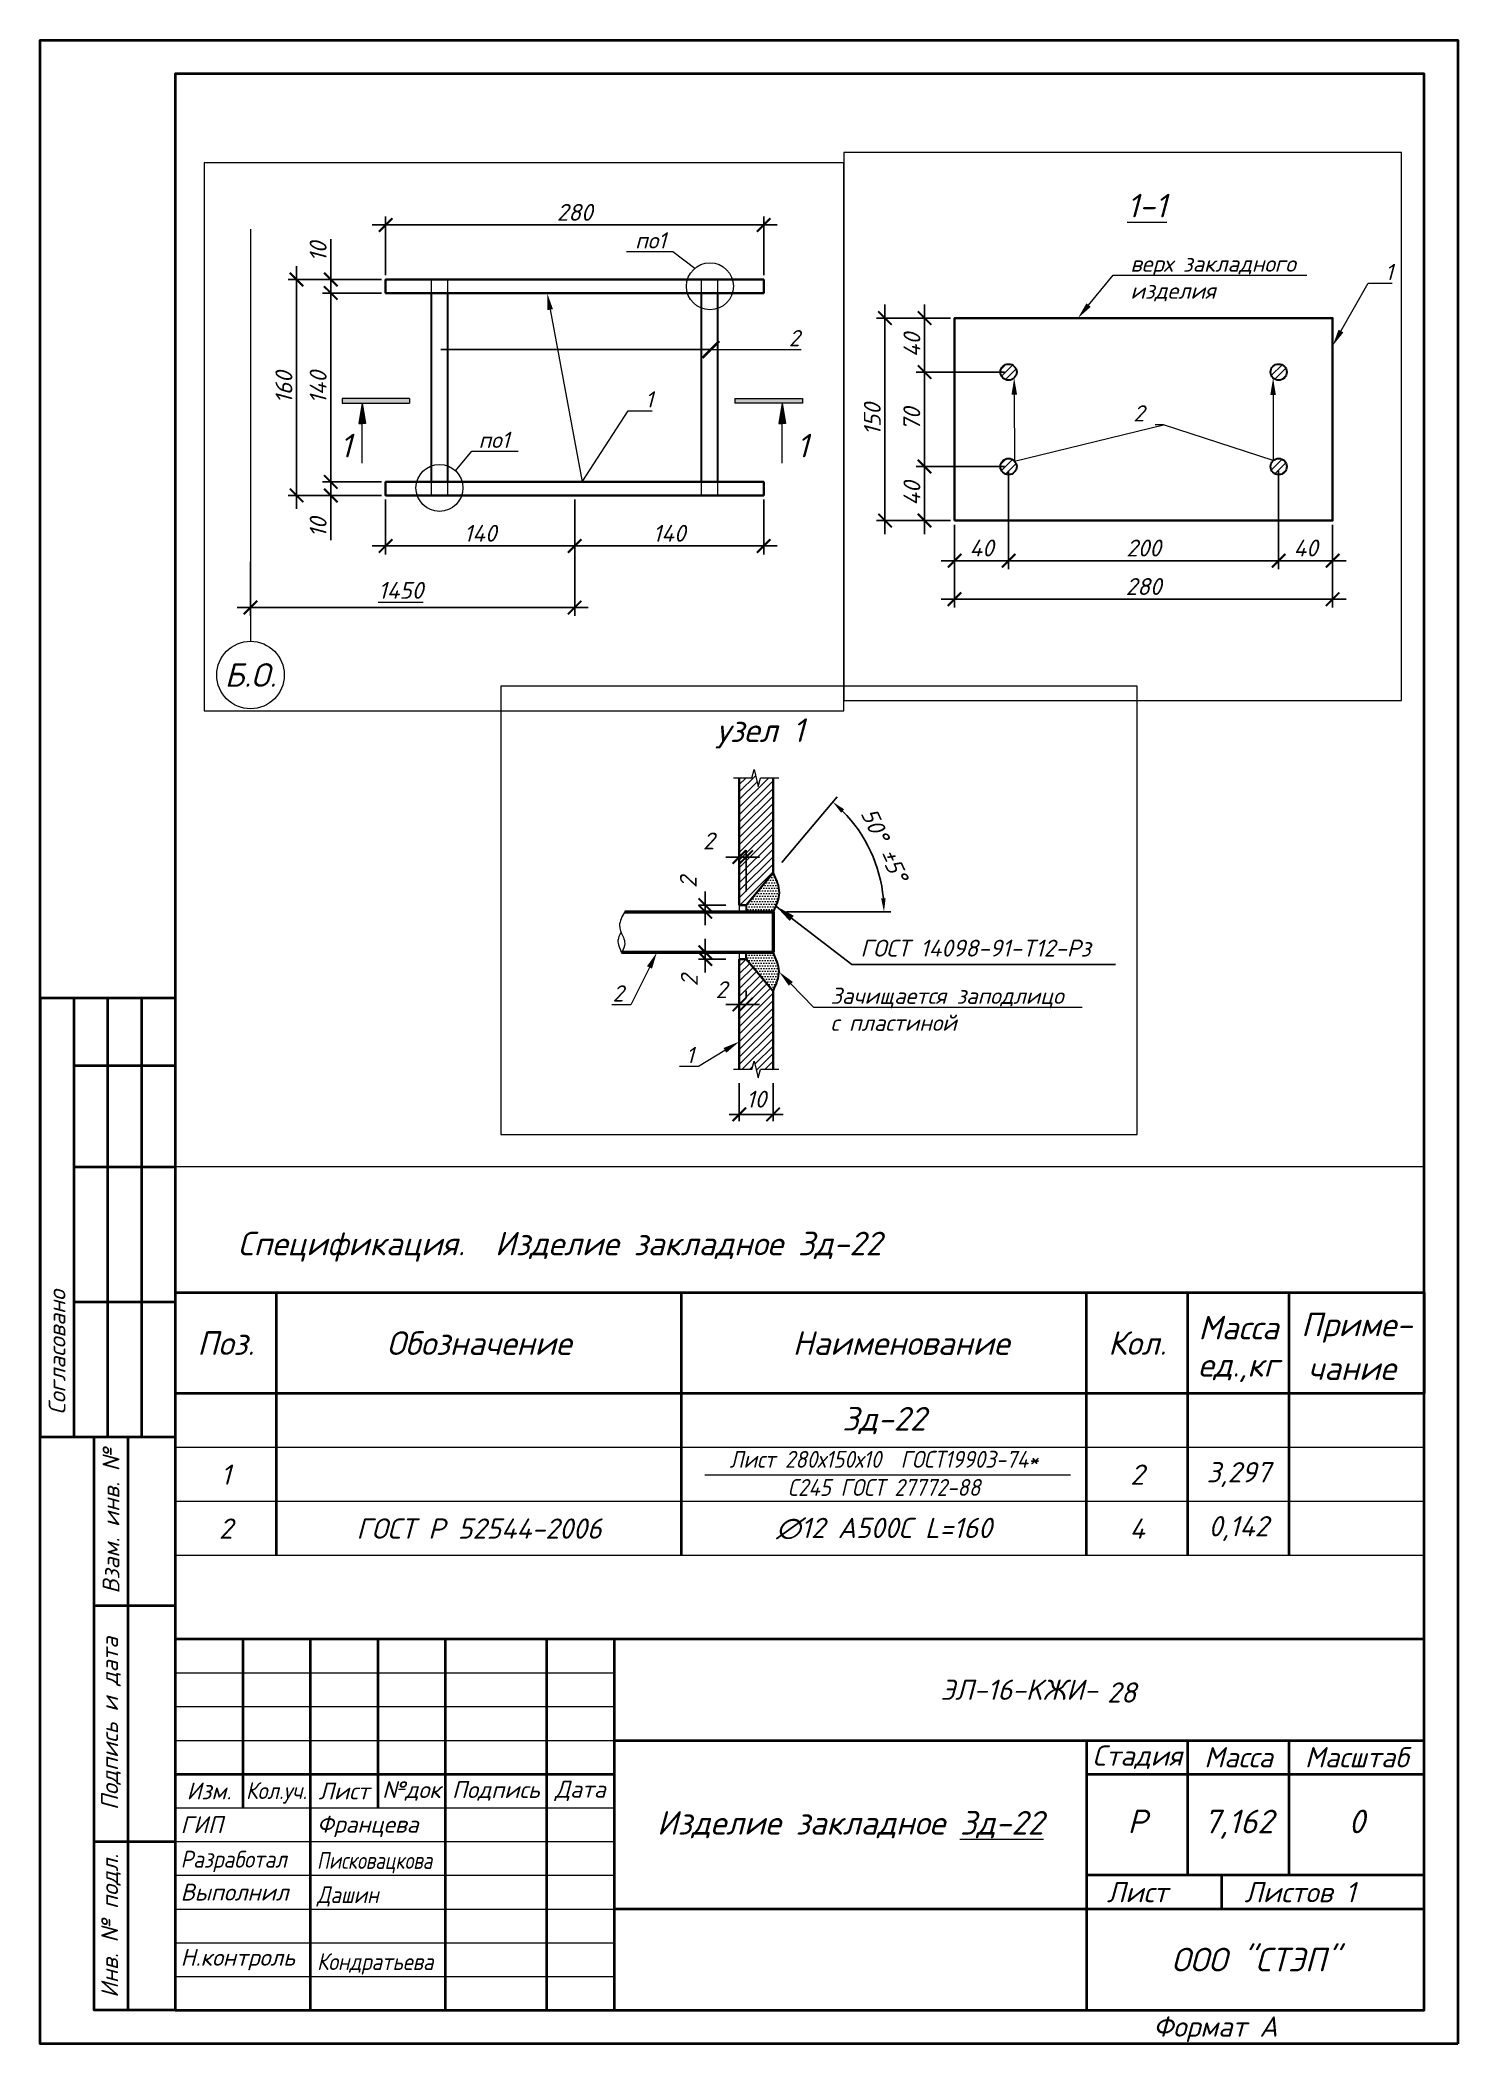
# Paper-space layout 'Зд-22' of a CAD drawing. Header units: millimetres. Extents: x -20 to 190, y -7 to 290.
# The model-space entities are those that its viewports show. They can reach past a viewport. Long polylines and large blocks are cut down to what shows.
import ezdxf
from ezdxf import colors
from ezdxf.entities.mleader import LeaderData, LeaderLine
from ezdxf.enums import TextEntityAlignment as Align
from ezdxf.math import Vec2, Vec3

# ---------------------------------------------------------------- set-up
doc = ezdxf.new("R2010")
doc.units = ezdxf.units.MM
doc.header["$PDMODE"] = 3
doc.linetypes.add('GOST2.303 5', pattern=[24, 20, -1.5, 1, -1.5])
doc.layers.get('0').update_dxf_attribs({"lineweight": 5})
doc.layers.get('Defpoints').update_dxf_attribs({"lineweight": 0})
for name, color, linetype, lineweight in [('!!!Металл разрез', 7, 'Continuous', 35), ('#Dimensions', 7, 'Continuous', 9), ('#Арматура', 152, 'Continuous', 30), ('#Оси', 7, 'Continuous', 9), ('k_ Арм. Каркасы', 1, 'Continuous', 35), ('k_ Арматура', 3, 'Continuous', 50), ('k_ Выноски', 40, 'Continuous', 13), ('k_ Размеры', 7, 'Continuous', 15), ('k_ Рамка', 252, 'Continuous', 40), ('k_ Штриховка', 8, 'Continuous', 5), ('к_Сварка', 132, 'Continuous', 30)]:
    doc.layers.add(name, color=color, linetype=linetype, lineweight=lineweight)
doc.layers.add('NoPrint', color=18, linetype='Continuous', plot=False)
doc.styles.add('GOST 2.304', font='isocpeui.ttf')
doc.styles.get("Standard").update_dxf_attribs({"font": 'arial.ttf'})
doc.styles.add('STEP PR', font='isocpeui.ttf')
doc.dimstyles.new('100!', dxfattribs={"dimscale": 100, "dimtxt": 2.5, "dimasz": 2, "dimexe": 1, "dimexo": 2, "dimgap": 0.7, "dimtad": 1, "dimdec": 4, "dimlfac": -1, "dimdsep": 46, "dimtxsty": 'Standard', "dimblk": 'ARCHTICK', "dimcen": 2, "dimdle": 1, "dimclrt": 1, "dimadec": 4, "dimazin": 0, "dimtfac": 1, "dimtdec": 4, "dimtofl": 0, "dimtmove": 1, "dimatfit": 3, "dimfxl": 1, "dimtolj": 1, "dimtzin": 0, "dimarcsym": 0})
doc.dimstyles.new('SPDS', dxfattribs={"dimscale": 10, "dimtxt": 2.5, "dimasz": 2, "dimexe": 1.25, "dimexo": 0.625, "dimtad": 1, "dimdec": 0, "dimrnd": 0.001, "dimtxsty": 'STEP PR', "dimblk": 'ARCHTICK', "dimcen": 2.5, "dimdle": 2, "dimclrd": 256, "dimclre": 256, "dimclrt": 7, "dimadec": 0, "dimazin": 2, "dimtfac": 0.75, "dimtdec": 0, "dimtmove": 1, "dimatfit": 3, "dimfxl": 1, "dimtolj": 1, "dimarcsym": 1})
doc.dimstyles.new('STEP PR', dxfattribs={"dimscale": 10, "dimtxt": 2.5, "dimasz": 2, "dimexe": 1, "dimexo": 2, "dimgap": 1, "dimtad": 1, "dimdec": 4, "dimlfac": -1, "dimtxsty": 'STEP PR', "dimblk": 'ARCHTICK', "dimcen": 2, "dimdle": 1.5, "dimclrt": 1, "dimadec": 0, "dimazin": 0, "dimtfac": 1, "dimtdec": 4, "dimtmove": 1, "dimatfit": 3, "dimldrblk": 'DOTSMALL', "dimfxl": 1, "dimtolj": 1, "dimtzin": 0, "dimarcsym": 0})

psp = doc.layouts.new('Зд-22')

# ---------------------------------------------------------------- texts
at = {"layer": 'k_ Выноски', "attachment_point": 5, "line_spacing_factor": 0.96, "style": 'STEP PR'}
for s, insert, char_height, width in [('28', (140.45, 44.86), 3, 15), ('{\\fISOCPEUR|b1|i1|c204|p34;Изделие закладное \\LЗд-22}', (100.26, 25.27), 3.5, 70), ('{\\fISOCPEUR|b1|i1|c204|p34;7,162}', (157.76, 25.33), 3.5, 15)]:
    psp.add_mtext(s, dxfattribs=dict(at, insert=insert, char_height=char_height, width=width))

msp = doc.modelspace()

# ---------------------------------------------------------------- texts
at = {"layer": '#Dimensions', "lineweight": 13, "insert": (20284.23715, 58633.00845), "char_height": 5, "width": 94.8739161, "attachment_point": 5, "style": 'STEP PR'}
msp.add_mtext('ГОСТ 14098-91-T12-Рз ', dxfattribs=at)
at = {"layer": '#Оси', "linetype": 'Continuous', "ltscale": 100, "style": 'GOST 2.304'}
msp.add_text('Б.О.', height=17.5, dxfattribs=at).set_placement((19005.99197, 58429.67429), align=Align.MIDDLE_CENTER)
at = {"attachment_point": 5, "style": 'STEP PR'}
for s, insert, char_height, width in [('{\\W0.9;Лист 280х150х10  ГОСТ19903-74*\\PС245 ГОСТ 27772-88}', (31450.03612, 59616.32405), 250, 6000), ('3,297', (36700.03612, 59598.26597), 300, 1535.1078645), ('1', (21700.03612, 59598.26597), 300, 1535.1078645), ('2', (35200.03612, 59598.26597), 300, 1535.1078645), ('0,142', (36700.03612, 58798.26597), 300, 1535.1078645), ('∅12 A500С L=160', (31450.03612, 58798.26597), 300, 6000), ('ГОСТ Р 52544-2006', (25450.03612, 58798.26597), 300, 6000), ('4', (35200.03612, 58798.26597), 300, 1535.1078645), ('2', (21700.03612, 58798.26597), 300, 1535.1078645)]:
    msp.add_mtext(s, dxfattribs=dict(at, insert=insert, char_height=char_height, width=width))
at = {"color": 1, "insert": (20220.49511, 58696.65373), "char_height": 7, "attachment_point": 5, "style": 'STEP PR'}
msp.add_mtext('\\A1;узел 1', dxfattribs=at)
at = {"layer": 'k_ Размеры', "insert": (19825.70605, 58806.13843), "char_height": 17.5, "attachment_point": 5, "style": 'STEP PR'}
msp.add_mtext('\\A1;{\\L1-1}', dxfattribs=at)
at = {"layer": 'k_ Рамка', "insert": (31450.03612, 60398.00462), "char_height": 350, "width": 6000, "attachment_point": 5, "line_spacing_factor": 0.96, "style": 'STEP PR'}
msp.add_mtext('{\\fISOCPEUR|b1|i1|c204|p34;Зд-22}', dxfattribs=at)

# ---------------------------------------------------------------- blocks, each defined once
blk = doc.blocks.new('*U611')
for p, q in [((5, -142), (5, -207)), ((10, -142), (10, -207)), ((15, -142), (15, -207)), ((5, -152), (20, -152)), ((5, -167), (20, -167)), ((5, -187), (20, -187)), ((13, -207), (13, -292)), ((8, -232), (20, -232)), ((30, -237), (30, -262)), ((40, -237), (40, -292)), ((50, -237), (50, -262)), ((60, -237), (60, -292)), ((75, -237), (75, -292)), ((85, -237), (85, -277)), ((155, -252), (155, -292)), ((170, -272), (170, -252)), ((185, -272), (185, -252)), ((20, -257), (85, -257)), ((155, -257), (205, -257)), ((8, -267), (20, -267)), ((85, -277), (85, -292))]:
    blk.add_line(p, q)
at = {"lineweight": 13}
for p, q in [((20, -242), (85, -242)), ((20, -247), (85, -247)), ((20, -252), (85, -252)), ((20, -262), (85, -262)), ((20, -267), (85, -267)), ((20, -272), (85, -272)), ((20, -277), (85, -277)), ((20, -282), (85, -282)), ((20, -287), (85, -287))]:
    blk.add_line(p, q, dxfattribs=at)
at = {"extrusion": (-1, 0, 0)}
blk.add_line((85, -252), (205, -252), dxfattribs=at)
at = {"linetype": 'Continuous'}
for p, q in [((205, -272), (155, -272)), ((175, -272), (175, -277))]:
    blk.add_line(p, q, dxfattribs=at)
for points in [[(210, -297), (0, -297), (0, 0), (210, 0)], [(20, -292), (205, -292), (205, -5), (20, -5)]]:
    blk.add_lwpolyline(points, close=True)
for points in [[(20, -142), (0, -142), (0, -207), (8, -207)], [(20, -292), (8, -292), (8, -207), (20, -207)], [(205, -237), (20, -237), (20, -292)], [(205, -277), (85, -277)]]:
    blk.add_lwpolyline(points)
at = {"style": 'STEP PR'}
blk.add_text('Р', height=3.5, dxfattribs=at).set_placement((162.5, -264.02), align=Align.MIDDLE_CENTER)
at = {"ltscale": 100, "char_height": 2.5, "attachment_point": 5, "rotation": 90, "style": 'STEP PR'}
for s, insert, width in [('Согласовано', (2.5, -194.5), 25), ('Взам. инв. №', (10.5, -219.5), 25), ('Подпись и дата', (10.5, -249.5), 35), ('Инв. № подл.', (10.5, -279.5), 25)]:
    blk.add_mtext(s, dxfattribs=dict(at, insert=insert, width=width))
at = {"attachment_point": 5, "style": 'STEP PR'}
for s, insert, char_height, width, line_spacing_factor in [('ЭЛ-16-KЖИ-', (145, -244.5), 3, 120, 1.2), ('ООО "СТЭП"', (180, -284.5), 3.5, 50, 1.071429)]:
    blk.add_mtext(s, dxfattribs=dict(at, insert=insert, char_height=char_height, width=width, line_spacing_factor=line_spacing_factor))
at = {"ltscale": 100, "style": 'STEP PR'}
for s, insert, char_height, width, attachment_point in [('Стадия', (162.5, -254.5), 3, 15, 5), ('Масса', (177.5, -254.5), 3, 15, 5), ('Масштаб', (195, -254.5), 3, 20, 5), ('Изм.', (25, -259.5), 2.5, 10, 5), ('{\\W0.9;Кол.уч.}', (35, -259.79), 2.5, 10, 5), ('Лист', (45, -259.5), 2.5, 10, 5), ('№док', (55, -259.5), 2.5, 10, 5), ('Подпись', (67.5, -259.5), 2.5, 15, 5), ('Дата', (80, -259.5), 2.5, 10, 5), ('ГИП', (20.8, -264.5), 2.5, 18.0984, 4), ('Францева', (41.01, -264.77), 2.5, 18.9929, 4), ('{\\W0.9;Разработал}', (20.8, -269.96), 2.5, 18.0984, 4), ('{\\W0.8;Писковацкова}', (41.01, -270.14), 2.5, 18.9929, 4), ('Лист', (162.5, -274.5), 3, 15, 5), ('Листов 1', (186.6, -274.5), 3, 25.3879, 5), ('Выполнил', (20.8, -274.5), 2.5, 18.0984, 4), ('{\\W0.88;Дашин}', (41.01, -275.14), 2.5, 18.9929, 4), ('Н.контроль', (20.8, -284.5), 2.5, 18.0984, 4), ('{\\W0.88;Кондратьева}', (41.01, -285.14), 2.5, 18.9929, 4)]:
    blk.add_mtext(s, dxfattribs=dict(at, insert=insert, char_height=char_height, width=width, attachment_point=attachment_point))
at = {"style": 'STEP PR'}
for tag, p in [('01', (158.62, -245.98)), ('ФОРМАТ', (164.85, -295.92))]:
    blk.add_attdef(tag, p, '', height=3, dxfattribs=at)
at = {"layer": 'NoPrint', "style": 'STEP PR'}
blk.add_text('0', height=3.5, dxfattribs=at).set_placement((195, -264.02), align=Align.MIDDLE_CENTER)
blk = doc.blocks.new('_ArchTick')
at = {"color": 0, "linetype": 'ByBlock', "const_width": 0.15}
blk.add_lwpolyline([(-0.5, -0.5), (0.5, 0.5)], dxfattribs=at)
blk = doc.blocks.new('*D150')
at = {"layer": '#Dimensions', "lineweight": -2, "transparency": 16777216}
for p, q in [((19065.44, 58552.75), (19065.44, 58582.75)), ((19102.92, 58572.75), (19059.19, 58572.75)), ((19102.92, 58562.75), (19059.19, 58562.75)), ((19065.44, 58529.55), (19065.44, 58562.75))]:
    blk.add_line(p, q, dxfattribs=at)
at = {"layer": 'Defpoints', "color": 0, "transparency": 16777216}
for p in [(19065.44, 58572.75), (19106.05, 58572.75), (19106.05, 58562.75)]:
    blk.add_point(p, dxfattribs=at)
at = {"layer": '#Dimensions', "lineweight": -2, "transparency": 16777216, "xscale": 10, "yscale": 10, "zscale": 10}
for p, rotation in [((19065.44, 58572.75), 90), ((19065.44, 58562.75), 270)]:
    blk.add_blockref('_ArchTick', p, dxfattribs=dict(at, rotation=rotation))
at = {"layer": '#Dimensions', "color": 7, "transparency": 16777216, "insert": (19056.07, 58538.97), "char_height": 12.5, "attachment_point": 5, "rotation": 90, "style": 'STEP PR'}
blk.add_mtext('\\A1;10', dxfattribs=at)
blk = doc.blocks.new('*D151')
at = {"layer": '#Dimensions', "lineweight": -2, "transparency": 16777216}
for p, q in [((19065.44, 58562.75), (19065.44, 58722.75)), ((19102.92, 58712.75), (19059.19, 58712.75)), ((19102.92, 58572.75), (19059.19, 58572.75))]:
    blk.add_line(p, q, dxfattribs=at)
at = {"layer": 'Defpoints', "color": 0, "transparency": 16777216}
for p in [(19065.44, 58712.75), (19106.05, 58712.75), (19106.05, 58572.75)]:
    blk.add_point(p, dxfattribs=at)
at = {"layer": '#Dimensions', "lineweight": -2, "transparency": 16777216, "xscale": 10, "yscale": 10, "zscale": 10}
for p, rotation in [((19065.44, 58712.75), 90), ((19065.44, 58572.75), 270)]:
    blk.add_blockref('_ArchTick', p, dxfattribs=dict(at, rotation=rotation))
at = {"layer": '#Dimensions', "color": 7, "transparency": 16777216, "insert": (19056.07, 58642.75), "char_height": 12.5, "attachment_point": 5, "rotation": 90, "style": 'STEP PR'}
blk.add_mtext('\\A1;140', dxfattribs=at)
blk = doc.blocks.new('*D152')
at = {"layer": '#Dimensions', "lineweight": -2, "transparency": 16777216}
for p, q in [((19065.44, 58752.75), (19065.44, 58722.75)), ((19065.44, 58702.75), (19065.44, 58732.75)), ((19102.92, 58722.75), (19059.19, 58722.75)), ((19102.92, 58712.75), (19059.19, 58712.75))]:
    blk.add_line(p, q, dxfattribs=at)
at = {"layer": 'Defpoints', "color": 0, "transparency": 16777216}
for p in [(19065.44, 58722.75), (19106.05, 58722.75), (19106.05, 58712.75)]:
    blk.add_point(p, dxfattribs=at)
at = {"layer": '#Dimensions', "lineweight": -2, "transparency": 16777216, "xscale": 10, "yscale": 10, "zscale": 10}
for p, rotation in [((19065.44, 58722.75), 90), ((19065.44, 58712.75), 270)]:
    blk.add_blockref('_ArchTick', p, dxfattribs=dict(at, rotation=rotation))
at = {"layer": '#Dimensions', "color": 7, "transparency": 16777216, "insert": (19056.07, 58743.33), "char_height": 12.5, "attachment_point": 5, "rotation": 90, "style": 'STEP PR'}
blk.add_mtext('\\A1;10', dxfattribs=at)
blk = doc.blocks.new('*U55')
at = {"layer": '#Арматура', "lineweight": 0}
h = blk.add_hatch(dxfattribs=at)
h.set_pattern_fill('ANSI31', scale=1.2)
edge = h.paths.add_edge_path()
edge.add_arc((0, 6), 6, 0, 360)
blk.add_circle((0, 6), 6)
blk = doc.blocks.new('*U156')
at = {"ltscale": 100}
h = blk.add_hatch(color=256, dxfattribs=at)
h.dxf.hatch_style = 1
h.paths.add_polyline_path([(665, 770), (665, 700), (1665, 700), (1665, 770)])
h = blk.add_hatch(color=256, dxfattribs=at)
h.dxf.hatch_style = 1
h.paths.add_polyline_path([(1415, 400), (1365, 400), (1315, 400), (1365, 700)])
at = {"linetype": 'Continuous', "ltscale": 100}
for p, q in [((665, 770), (1665, 770)), ((1665, 770), (1665, 700)), ((1665, 700), (665, 700)), ((1365, 700), (1315, 400)), ((1365, 700), (1415, 400)), ((1315, 400), (1365, 400)), ((1415, 400), (1365, 400))]:
    blk.add_line(p, q, dxfattribs=at)
blk.add_lwpolyline([(665, 770), (665, 700)], dxfattribs=at)
at = {"linetype": 'Continuous', "ltscale": 100, "extrusion": (1, 1e-16, 0), "elevation": 1365}
blk.add_lwpolyline([(-190, 0), (400, 0)], dxfattribs=at)
at = {"ltscale": 100, "style": 'STEP PR'}
blk.add_attdef('Nh', text='', height=350, dxfattribs=at).set_placement((1799, -102), align=Align.RIGHT)
blk = doc.blocks.new('*U157')
at = {"ltscale": 100}
h = blk.add_hatch(color=256, dxfattribs=at)
h.dxf.hatch_style = 1
h.paths.add_polyline_path([(-335, 770), (-335, 700), (665, 700), (665, 770)])
h = blk.add_hatch(color=256, dxfattribs=at)
h.dxf.hatch_style = 1
h.paths.add_polyline_path([(-85, 400), (-35, 400), (15, 400), (-35, 700)])
at = {"linetype": 'Continuous', "ltscale": 100}
for p, q in [((-335, 770), (-335, 700)), ((665, 770), (-335, 770)), ((-335, 700), (665, 700)), ((-35, 700), (-85, 400)), ((-35, 700), (15, 400)), ((-85, 400), (-35, 400)), ((15, 400), (-35, 400))]:
    blk.add_line(p, q, dxfattribs=at)
blk.add_lwpolyline([(665, 770), (665, 700)], dxfattribs=at)
at = {"linetype": 'Continuous', "ltscale": 100, "extrusion": (-1, 1e-16, 0), "elevation": 35}
blk.add_lwpolyline([(190, 0), (-400, 0)], dxfattribs=at)
at = {"ltscale": 100, "style": 'STEP PR'}
blk.add_attdef('Nh', text='', height=350, dxfattribs=at).set_placement((-192, -102), align=Align.RIGHT)
blk = doc.blocks.new('*D158')
at = {"layer": '#Dimensions', "lineweight": -2, "transparency": 16777216}
for p, q in [((19106.05, 58559.62), (19106.05, 58519.08)), ((19246.05, 58559.62), (19246.05, 58519.08)), ((19096.05, 58525.33), (19256.05, 58525.33))]:
    blk.add_line(p, q, dxfattribs=at)
at = {"layer": 'Defpoints', "color": 0, "transparency": 16777216}
for p in [(19106.05, 58562.75), (19246.05, 58562.75), (19246.05, 58525.33)]:
    blk.add_point(p, dxfattribs=at)
at = {"layer": '#Dimensions', "lineweight": -2, "transparency": 16777216, "xscale": 10, "yscale": 10, "zscale": 10, "rotation": 180}
blk.add_blockref('_ArchTick', (19106.05, 58525.33), dxfattribs=at)
at = {"layer": '#Dimensions', "lineweight": -2, "transparency": 16777216, "xscale": 10, "yscale": 10, "zscale": 10}
blk.add_blockref('_ArchTick', (19246.05, 58525.33), dxfattribs=at)
at = {"layer": '#Dimensions', "color": 7, "transparency": 16777216, "insert": (19176.05, 58534.7), "char_height": 12.5, "attachment_point": 5, "style": 'STEP PR'}
blk.add_mtext('\\A1;140', dxfattribs=at)
blk = doc.blocks.new('*D159')
at = {"layer": '#Dimensions', "lineweight": -2, "transparency": 16777216}
for p, q in [((19040.09, 58732.75), (19040.09, 58552.75)), ((19102.92, 58722.75), (19033.84, 58722.75)), ((19102.92, 58562.75), (19033.84, 58562.75))]:
    blk.add_line(p, q, dxfattribs=at)
at = {"layer": 'Defpoints', "color": 0, "transparency": 16777216}
for p in [(19106.05, 58722.75), (19040.09, 58562.75), (19106.05, 58562.75)]:
    blk.add_point(p, dxfattribs=at)
at = {"layer": '#Dimensions', "lineweight": -2, "transparency": 16777216, "xscale": 10, "yscale": 10, "zscale": 10}
for p, rotation in [((19040.09, 58722.75), 90), ((19040.09, 58562.75), 270)]:
    blk.add_blockref('_ArchTick', p, dxfattribs=dict(at, rotation=rotation))
at = {"layer": '#Dimensions', "color": 7, "transparency": 16777216, "insert": (19030.71, 58642.75), "char_height": 12.5, "attachment_point": 5, "rotation": 90, "style": 'STEP PR'}
blk.add_mtext('\\A1;160', dxfattribs=at)
blk = doc.blocks.new('*D160')
at = {"layer": '#Dimensions', "lineweight": -2, "transparency": 16777216}
for p, q in [((19661.05, 58732.75), (19661.05, 58672.75)), ((19680.13, 58722.75), (19654.8, 58722.75)), ((19720.13, 58682.75), (19654.8, 58682.75))]:
    blk.add_line(p, q, dxfattribs=at)
at = {"layer": 'Defpoints', "color": 0, "transparency": 16777216}
for p in [(19683.25, 58722.75), (19661.05, 58682.75), (19723.25, 58682.75)]:
    blk.add_point(p, dxfattribs=at)
at = {"layer": '#Dimensions', "lineweight": -2, "transparency": 16777216, "xscale": 10, "yscale": 10, "zscale": 10}
for p, rotation in [((19661.05, 58722.75), 90), ((19661.05, 58682.75), 270)]:
    blk.add_blockref('_ArchTick', p, dxfattribs=dict(at, rotation=rotation))
at = {"layer": '#Dimensions', "color": 7, "transparency": 16777216, "insert": (19651.67, 58702.75), "char_height": 12.5, "attachment_point": 5, "rotation": 90, "style": 'STEP PR'}
blk.add_mtext('\\A1;40', dxfattribs=at)
blk = doc.blocks.new('*D161')
at = {"layer": '#Dimensions', "lineweight": -2, "transparency": 16777216}
for p, q in [((19661.05, 58692.75), (19661.05, 58602.75)), ((19720.13, 58682.75), (19654.8, 58682.75)), ((19720.13, 58612.75), (19654.8, 58612.75))]:
    blk.add_line(p, q, dxfattribs=at)
at = {"layer": 'Defpoints', "color": 0, "transparency": 16777216}
for p in [(19723.25, 58682.75), (19661.05, 58612.75), (19723.25, 58612.75)]:
    blk.add_point(p, dxfattribs=at)
at = {"layer": '#Dimensions', "lineweight": -2, "transparency": 16777216, "xscale": 10, "yscale": 10, "zscale": 10}
for p, rotation in [((19661.05, 58682.75), 90), ((19661.05, 58612.75), 270)]:
    blk.add_blockref('_ArchTick', p, dxfattribs=dict(at, rotation=rotation))
at = {"layer": '#Dimensions', "color": 7, "transparency": 16777216, "insert": (19651.59, 58647.75), "char_height": 12.5, "attachment_point": 5, "rotation": 90, "style": 'STEP PR'}
blk.add_mtext('\\A1;70', dxfattribs=at)
blk = doc.blocks.new('*D162')
at = {"layer": '#Dimensions', "lineweight": -2, "transparency": 16777216}
for p, q in [((19661.05, 58622.75), (19661.05, 58562.75)), ((19720.13, 58612.75), (19654.8, 58612.75)), ((19680.13, 58572.75), (19654.8, 58572.75))]:
    blk.add_line(p, q, dxfattribs=at)
at = {"layer": 'Defpoints', "color": 0, "transparency": 16777216}
for p in [(19723.25, 58612.75), (19661.05, 58572.75), (19683.25, 58572.75)]:
    blk.add_point(p, dxfattribs=at)
at = {"layer": '#Dimensions', "lineweight": -2, "transparency": 16777216, "xscale": 10, "yscale": 10, "zscale": 10}
for p, rotation in [((19661.05, 58612.75), 90), ((19661.05, 58572.75), 270)]:
    blk.add_blockref('_ArchTick', p, dxfattribs=dict(at, rotation=rotation))
at = {"layer": '#Dimensions', "color": 7, "transparency": 16777216, "insert": (19651.67, 58592.75), "char_height": 12.5, "attachment_point": 5, "rotation": 90, "style": 'STEP PR'}
blk.add_mtext('\\A1;40', dxfattribs=at)
blk = doc.blocks.new('*D163')
at = {"layer": '#Dimensions', "lineweight": -2, "transparency": 16777216}
for p, q in [((19723.25, 58609.62), (19723.25, 58536.75)), ((19683.25, 58569.62), (19683.25, 58536.75)), ((19673.25, 58543), (19733.25, 58543))]:
    blk.add_line(p, q, dxfattribs=at)
at = {"layer": 'Defpoints', "color": 0, "transparency": 16777216}
for p in [(19723.25, 58612.75), (19683.25, 58572.75), (19723.25, 58543)]:
    blk.add_point(p, dxfattribs=at)
at = {"layer": '#Dimensions', "lineweight": -2, "transparency": 16777216, "xscale": 10, "yscale": 10, "zscale": 10, "rotation": 180}
blk.add_blockref('_ArchTick', (19683.25, 58543), dxfattribs=at)
at = {"layer": '#Dimensions', "lineweight": -2, "transparency": 16777216, "xscale": 10, "yscale": 10, "zscale": 10}
blk.add_blockref('_ArchTick', (19723.25, 58543), dxfattribs=at)
at = {"layer": '#Dimensions', "color": 7, "transparency": 16777216, "insert": (19703.25, 58552.38), "char_height": 12.5, "attachment_point": 5, "style": 'STEP PR'}
blk.add_mtext('\\A1;40', dxfattribs=at)
blk = doc.blocks.new('*D164')
at = {"layer": '#Dimensions', "lineweight": -2, "transparency": 16777216}
for p, q in [((19723.25, 58609.62), (19723.25, 58536.75)), ((19923.25, 58609.62), (19923.25, 58536.75)), ((19713.25, 58543), (19933.25, 58543))]:
    blk.add_line(p, q, dxfattribs=at)
at = {"layer": 'Defpoints', "color": 0, "transparency": 16777216}
for p in [(19723.25, 58612.75), (19923.25, 58612.75), (19923.25, 58543)]:
    blk.add_point(p, dxfattribs=at)
at = {"layer": '#Dimensions', "lineweight": -2, "transparency": 16777216, "xscale": 10, "yscale": 10, "zscale": 10, "rotation": 180}
blk.add_blockref('_ArchTick', (19723.25, 58543), dxfattribs=at)
at = {"layer": '#Dimensions', "lineweight": -2, "transparency": 16777216, "xscale": 10, "yscale": 10, "zscale": 10}
blk.add_blockref('_ArchTick', (19923.25, 58543), dxfattribs=at)
at = {"layer": '#Dimensions', "color": 7, "transparency": 16777216, "insert": (19823.25, 58552.38), "char_height": 12.5, "attachment_point": 5, "style": 'STEP PR'}
blk.add_mtext('\\A1;200', dxfattribs=at)
blk = doc.blocks.new('*D165')
at = {"layer": '#Dimensions', "lineweight": -2, "transparency": 16777216}
for p, q in [((19923.25, 58609.62), (19923.25, 58536.75)), ((19963.25, 58569.62), (19963.25, 58536.75)), ((19913.25, 58543), (19973.25, 58543))]:
    blk.add_line(p, q, dxfattribs=at)
at = {"layer": 'Defpoints', "color": 0, "transparency": 16777216}
for p in [(19923.25, 58612.75), (19963.25, 58572.75), (19963.25, 58543)]:
    blk.add_point(p, dxfattribs=at)
at = {"layer": '#Dimensions', "lineweight": -2, "transparency": 16777216, "xscale": 10, "yscale": 10, "zscale": 10, "rotation": 180}
blk.add_blockref('_ArchTick', (19923.25, 58543), dxfattribs=at)
at = {"layer": '#Dimensions', "lineweight": -2, "transparency": 16777216, "xscale": 10, "yscale": 10, "zscale": 10}
blk.add_blockref('_ArchTick', (19963.25, 58543), dxfattribs=at)
at = {"layer": '#Dimensions', "color": 7, "transparency": 16777216, "insert": (19943.25, 58552.38), "char_height": 12.5, "attachment_point": 5, "style": 'STEP PR'}
blk.add_mtext('\\A1;40', dxfattribs=at)
blk = doc.blocks.new('*D166')
at = {"layer": '#Dimensions', "lineweight": -2, "transparency": 16777216}
for p, q in [((19631.72, 58732.75), (19631.72, 58562.75)), ((19680.13, 58722.75), (19625.47, 58722.75)), ((19680.13, 58572.75), (19625.47, 58572.75))]:
    blk.add_line(p, q, dxfattribs=at)
at = {"layer": 'Defpoints', "color": 0, "transparency": 16777216}
for p in [(19683.25, 58722.75), (19631.72, 58572.75), (19683.25, 58572.75)]:
    blk.add_point(p, dxfattribs=at)
at = {"layer": '#Dimensions', "lineweight": -2, "transparency": 16777216, "xscale": 10, "yscale": 10, "zscale": 10}
for p, rotation in [((19631.72, 58722.75), 90), ((19631.72, 58572.75), 270)]:
    blk.add_blockref('_ArchTick', p, dxfattribs=dict(at, rotation=rotation))
at = {"layer": '#Dimensions', "color": 7, "transparency": 16777216, "insert": (19622.34, 58647.75), "char_height": 12.5, "attachment_point": 5, "rotation": 90, "style": 'STEP PR'}
blk.add_mtext('\\A1;150', dxfattribs=at)
blk = doc.blocks.new('*D167')
at = {"layer": '#Dimensions', "lineweight": -2, "transparency": 16777216}
for p, q in [((19683.25, 58569.62), (19683.25, 58508.22)), ((19963.25, 58569.62), (19963.25, 58508.22)), ((19673.25, 58514.47), (19973.25, 58514.47))]:
    blk.add_line(p, q, dxfattribs=at)
at = {"layer": 'Defpoints', "color": 0, "transparency": 16777216}
for p in [(19683.25, 58572.75), (19963.25, 58572.75), (19963.25, 58514.47)]:
    blk.add_point(p, dxfattribs=at)
at = {"layer": '#Dimensions', "lineweight": -2, "transparency": 16777216, "xscale": 10, "yscale": 10, "zscale": 10, "rotation": 180}
blk.add_blockref('_ArchTick', (19683.25, 58514.47), dxfattribs=at)
at = {"layer": '#Dimensions', "lineweight": -2, "transparency": 16777216, "xscale": 10, "yscale": 10, "zscale": 10}
blk.add_blockref('_ArchTick', (19963.25, 58514.47), dxfattribs=at)
at = {"layer": '#Dimensions', "color": 7, "transparency": 16777216, "insert": (19823.25, 58523.85), "char_height": 12.5, "attachment_point": 5, "style": 'STEP PR'}
blk.add_mtext('\\A1;280', dxfattribs=at)
blk = doc.blocks.new('*D168')
at = {"layer": '#Dimensions', "lineweight": -2, "transparency": 16777216}
for p, q in [((19246.05, 58559.62), (19246.05, 58519.08)), ((19386.05, 58559.62), (19386.05, 58519.08)), ((19236.05, 58525.33), (19396.05, 58525.33))]:
    blk.add_line(p, q, dxfattribs=at)
at = {"layer": 'Defpoints', "color": 0, "transparency": 16777216}
for p in [(19246.05, 58562.75), (19386.05, 58562.75), (19386.05, 58525.33)]:
    blk.add_point(p, dxfattribs=at)
at = {"layer": '#Dimensions', "lineweight": -2, "transparency": 16777216, "xscale": 10, "yscale": 10, "zscale": 10, "rotation": 180}
blk.add_blockref('_ArchTick', (19246.05, 58525.33), dxfattribs=at)
at = {"layer": '#Dimensions', "lineweight": -2, "transparency": 16777216, "xscale": 10, "yscale": 10, "zscale": 10}
blk.add_blockref('_ArchTick', (19386.05, 58525.33), dxfattribs=at)
at = {"layer": '#Dimensions', "color": 7, "transparency": 16777216, "insert": (19316.05, 58534.7), "char_height": 12.5, "attachment_point": 5, "style": 'STEP PR'}
blk.add_mtext('\\A1;140', dxfattribs=at)
blk = doc.blocks.new('*D169')
at = {"layer": '#Dimensions', "lineweight": -2, "transparency": 16777216}
for p, q in [((19246.05, 58559.62), (19246.05, 58473.42)), ((19005.99, 58513.63), (19005.99, 58473.42)), ((18995.99, 58479.67), (19256.05, 58479.67))]:
    blk.add_line(p, q, dxfattribs=at)
at = {"layer": 'Defpoints', "color": 0, "transparency": 16777216}
for p in [(19246.05, 58562.75), (19005.99, 58516.75), (19246.05, 58479.67)]:
    blk.add_point(p, dxfattribs=at)
at = {"layer": '#Dimensions', "lineweight": -2, "transparency": 16777216, "xscale": 10, "yscale": 10, "zscale": 10, "rotation": 180}
blk.add_blockref('_ArchTick', (19005.99, 58479.67), dxfattribs=at)
at = {"layer": '#Dimensions', "lineweight": -2, "transparency": 16777216, "xscale": 10, "yscale": 10, "zscale": 10}
blk.add_blockref('_ArchTick', (19246.05, 58479.67), dxfattribs=at)
at = {"layer": '#Dimensions', "color": 7, "transparency": 16777216, "insert": (19117.27, 58492.43), "char_height": 12.5, "attachment_point": 5, "style": 'STEP PR'}
blk.add_mtext('\\A1;\\L1450', dxfattribs=at)
blk = doc.blocks.new('*D172')
at = {"layer": '#Dimensions', "color": 0, "lineweight": -2, "transparency": 16777216}
for p, q in [((20214.27, 58660.02), (20210.27, 58660.02)), ((20214.27, 58649.78), (20214.27, 58662.02)), ((20214.27, 58660.02), (20216.27, 58660.02)), ((20216.27, 58649.78), (20216.27, 58662.02)), ((20216.27, 58660.02), (20220.27, 58660.02))]:
    blk.add_line(p, q, dxfattribs=at)
at = {"layer": 'Defpoints', "color": 0, "transparency": 16777216}
for p in [(20216.27, 58660.02), (20214.27, 58645.78), (20216.27, 58645.78)]:
    blk.add_point(p, dxfattribs=at)
at = {"layer": '#Dimensions', "color": 0, "lineweight": -2, "transparency": 16777216, "xscale": 4, "yscale": 4, "zscale": 4}
blk.add_blockref('_ArchTick', (20214.27, 58660.02), dxfattribs=at)
at = {"layer": '#Dimensions', "color": 0, "lineweight": -2, "transparency": 16777216, "xscale": 4, "yscale": 4, "zscale": 4, "rotation": 180}
blk.add_blockref('_ArchTick', (20216.27, 58660.02), dxfattribs=at)
at = {"layer": '#Dimensions', "color": 1, "transparency": 16777216, "insert": (20205.2, 58664.79), "char_height": 5, "attachment_point": 5, "style": 'STEP PR'}
blk.add_mtext('\\A1;2', dxfattribs=at)
blk = doc.blocks.new('_DotSmall')
at = {"color": 0, "linetype": 'ByBlock', "const_width": 0.5}
blk.add_lwpolyline([(-0.0625, 0, 1), (0.0625, 0, 1)], format="xyb", close=True, dxfattribs=at)
blk = doc.blocks.new('*D173')
at = {"layer": '#Dimensions', "color": 0, "lineweight": -2, "transparency": 16777216}
for p, q in [((20210.27, 58645.78), (20202.19, 58645.78)), ((20204.19, 58645.78), (20204.19, 58649.78)), ((20204.19, 58645.78), (20204.19, 58643.78)), ((20210.27, 58643.78), (20202.19, 58643.78)), ((20204.19, 58643.78), (20204.19, 58639.78))]:
    blk.add_line(p, q, dxfattribs=at)
at = {"layer": 'Defpoints', "color": 0, "transparency": 16777216}
for p in [(20214.27, 58645.78), (20204.19, 58643.78), (20214.27, 58643.78)]:
    blk.add_point(p, dxfattribs=at)
at = {"layer": '#Dimensions', "color": 0, "lineweight": -2, "transparency": 16777216, "xscale": 4, "yscale": 4, "zscale": 4}
for p, rotation in [((20204.19, 58645.78), 270), ((20204.19, 58643.78), 90)]:
    blk.add_blockref('_ArchTick', p, dxfattribs=dict(at, rotation=rotation))
at = {"layer": '#Dimensions', "color": 1, "transparency": 16777216, "insert": (20199.15, 58652.55), "char_height": 5, "attachment_point": 5, "rotation": 90, "style": 'STEP PR'}
blk.add_mtext('\\A1;2', dxfattribs=at)
blk = doc.blocks.new('*D174')
at = {"layer": '#Dimensions', "color": 0, "lineweight": -2, "transparency": 16777216}
for p, q in [((20214.27, 58625.78), (20214.27, 58614.31)), ((20214.27, 58616.31), (20210.27, 58616.31)), ((20214.27, 58616.31), (20216.27, 58616.31)), ((20216.27, 58620.31), (20216.27, 58618.31)), ((20216.27, 58616.31), (20220.27, 58616.31))]:
    blk.add_line(p, q, dxfattribs=at)
at = {"layer": 'Defpoints', "color": 0, "transparency": 16777216}
for p in [(20214.27, 58629.78), (20216.27, 58616.31), (20216.27, 58616.31)]:
    blk.add_point(p, dxfattribs=at)
at = {"layer": '#Dimensions', "color": 0, "lineweight": -2, "transparency": 16777216, "xscale": 4, "yscale": 4, "zscale": 4}
blk.add_blockref('_ArchTick', (20214.27, 58616.31), dxfattribs=at)
at = {"layer": '#Dimensions', "color": 0, "lineweight": -2, "transparency": 16777216, "xscale": 4, "yscale": 4, "zscale": 4, "rotation": 180}
blk.add_blockref('_ArchTick', (20216.27, 58616.31), dxfattribs=at)
at = {"layer": '#Dimensions', "color": 1, "transparency": 16777216, "insert": (20208.94, 58620.7), "char_height": 5, "attachment_point": 5, "style": 'STEP PR'}
blk.add_mtext('\\A1;2', dxfattribs=at)
blk = doc.blocks.new('*D175')
at = {"layer": '#Dimensions', "color": 0, "lineweight": -2, "transparency": 16777216}
for p, q in [((20204.19, 58631.78), (20204.19, 58635.78)), ((20210.27, 58631.78), (20202.19, 58631.78)), ((20210.27, 58629.78), (20202.19, 58629.78)), ((20204.19, 58631.78), (20204.19, 58629.78)), ((20204.19, 58629.78), (20204.19, 58625.78))]:
    blk.add_line(p, q, dxfattribs=at)
at = {"layer": 'Defpoints', "color": 0, "transparency": 16777216}
for p in [(20204.19, 58629.78), (20214.27, 58631.78), (20214.27, 58629.78)]:
    blk.add_point(p, dxfattribs=at)
at = {"layer": '#Dimensions', "color": 0, "lineweight": -2, "transparency": 16777216, "xscale": 4, "yscale": 4, "zscale": 4}
for p, rotation in [((20204.19, 58631.78), 270), ((20204.19, 58629.78), 90)]:
    blk.add_blockref('_ArchTick', p, dxfattribs=dict(at, rotation=rotation))
at = {"layer": '#Dimensions', "color": 1, "transparency": 16777216, "insert": (20199.45, 58623.41), "char_height": 5, "attachment_point": 5, "rotation": 90, "style": 'STEP PR'}
blk.add_mtext('\\A1;2', dxfattribs=at)
blk = doc.blocks.new('*D176')
at = {"layer": '#Dimensions', "color": 0, "lineweight": -2, "transparency": 16777216}
for p, q in [((20226.84, 58658.38), (20243.22, 58677.9)), ((20228.27, 58643.78), (20259.13, 58643.78))]:
    blk.add_line(p, q, dxfattribs=at)
blk.add_arc((20214.59, 58643.78), 42.54, 5.38922, 44.61078, dxfattribs=at)
at = {"layer": '#Dimensions', "color": 0, "transparency": 16777216}
for points in [[(20244.42, 58673.17), (20245.33, 58674.15), (20241.94, 58676.37)], [(20257.61, 58647.81), (20256.28, 58647.74), (20257.13, 58643.78)]]:
    blk.add_solid(points, dxfattribs=at)
at = {"layer": 'Defpoints', "color": 0, "transparency": 16777216}
for p in [(20224.27, 58655.31), (20255.35, 58655.98), (20216.27, 58645.78), (20180.31, 58643.78), (20224.27, 58643.78)]:
    blk.add_point(p, dxfattribs=at)
at = {"layer": '#Dimensions', "color": 1, "transparency": 16777216, "insert": (20257.23, 58663.66), "char_height": 5, "attachment_point": 5, "rotation": 295, "style": 'STEP PR'}
blk.add_mtext('\\A1;50° ±5°', dxfattribs=at)
blk = doc.blocks.new('*U170')
at = {"color": 0, "linetype": 'ByBlock', "lineweight": -2}
for p, q in [((2.75, 0), (3.0625, 1.25)), ((3.0625, 1.25), (3.6875, -1.25)), ((2.75, 0), (0, 0)), ((3.6875, -1.25), (4, 0)), ((6.75, 0), (4, 0))]:
    blk.add_line(p, q, dxfattribs=at)
blk = doc.blocks.new('*U171')
at = {"color": 0, "linetype": 'ByBlock', "lineweight": -2}
for p, q in [((2.75, 0), (3.0625, 1.25)), ((3.0625, 1.25), (3.6875, -1.25)), ((2.75, 0), (0, 0)), ((3.6875, -1.25), (4, 0)), ((6.75, 0), (4, 0))]:
    blk.add_line(p, q, dxfattribs=at)
blk = doc.blocks.new('*D177')
at = {"layer": '#Dimensions', "color": 0, "lineweight": -2, "transparency": 16777216}
for p, q in [((20214.27, 58593.02), (20214.27, 58581.74)), ((20224.27, 58593.02), (20224.27, 58581.74)), ((20211.27, 58583.74), (20227.27, 58583.74))]:
    blk.add_line(p, q, dxfattribs=at)
at = {"layer": 'Defpoints', "color": 0, "transparency": 16777216}
for p in [(20214.27, 58597.02), (20224.27, 58597.02), (20224.27, 58583.74)]:
    blk.add_point(p, dxfattribs=at)
at = {"layer": '#Dimensions', "color": 0, "lineweight": -2, "transparency": 16777216, "xscale": 4, "yscale": 4, "zscale": 4, "rotation": 180}
blk.add_blockref('_ArchTick', (20214.27, 58583.74), dxfattribs=at)
at = {"layer": '#Dimensions', "color": 0, "lineweight": -2, "transparency": 16777216, "xscale": 4, "yscale": 4, "zscale": 4}
blk.add_blockref('_ArchTick', (20224.27, 58583.74), dxfattribs=at)
at = {"layer": '#Dimensions', "color": 1, "transparency": 16777216, "insert": (20219.27, 58588.24), "char_height": 5, "attachment_point": 5, "style": 'STEP PR'}
blk.add_mtext('\\A1;10', dxfattribs=at)
blk = doc.blocks.new('_None')
blk = doc.blocks.new('*U179')
for p, q in [((-18500, -1500), (0, -1500)), ((-18500, -3000), (-18500, -1500)), ((-17000, -3000), (-17000, -1500)), ((-11000, -3000), (-11000, -1500)), ((-5000, -3000), (-5000, -1500)), ((-3500, -3000), (-3500, -1500)), ((-2000, -3000), (-2000, -1500)), ((0, -1500), (0, -3000)), ((0, -3000), (-18500, -3000)), ((-18500, -5400), (-18500, -3000)), ((-17000, -5400), (-17000, -3000)), ((-11000, -5400), (-11000, -3000)), ((-5000, -5400), (-5000, -3000)), ((-3500, -5400), (-3500, -3000)), ((-2000, -5400), (-2000, -3000)), ((0, -5400), (0, -3000))]:
    blk.add_line(p, q)
at = {"color": 8, "lineweight": 20}
for p, q in [((0, -3800), (-18500, -3800)), ((0, -4600), (-18500, -4600)), ((0, -5400), (-18500, -5400))]:
    blk.add_line(p, q, dxfattribs=at)
at = {"style": 'STEP PR'}
for s, p in [('Приме-', (-1000, -2021.23)), ('Масса', (-2750, -2021.23)), ('Поз.', (-17750, -2250)), ('Обозначение', (-14000, -2250)), ('Наименование', (-7750, -2250)), ('Кол.', (-4250, -2250)), ('ед.,кг', (-2750, -2613.37)), ('чание', (-1073.22, -2621.88))]:
    blk.add_text(s, height=350, dxfattribs=at).set_placement(p, align=Align.MIDDLE)
at = {"style": 'STEP PR', "flags": 8}
blk.add_attdef('СПЕЦИФИКАЦИЯ', (-18462.61, -949.74), '', height=400, dxfattribs=at)
blk = doc.blocks.new('*D180')
at = {"layer": '#Dimensions', "lineweight": -2, "transparency": 16777216}
for p, q in [((19106.05, 58725.87), (19106.05, 58769.42)), ((19386.05, 58725.87), (19386.05, 58769.42)), ((19096.05, 58763.17), (19396.05, 58763.17))]:
    blk.add_line(p, q, dxfattribs=at)
at = {"layer": 'Defpoints', "color": 0, "transparency": 16777216}
for p in [(19386.05, 58763.17), (19106.05, 58722.75), (19386.05, 58722.75)]:
    blk.add_point(p, dxfattribs=at)
at = {"layer": '#Dimensions', "lineweight": -2, "transparency": 16777216, "xscale": 10, "yscale": 10, "zscale": 10, "rotation": 180}
blk.add_blockref('_ArchTick', (19106.05, 58763.17), dxfattribs=at)
at = {"layer": '#Dimensions', "lineweight": -2, "transparency": 16777216, "xscale": 10, "yscale": 10, "zscale": 10}
blk.add_blockref('_ArchTick', (19386.05, 58763.17), dxfattribs=at)
at = {"layer": '#Dimensions', "color": 7, "transparency": 16777216, "insert": (19246.05, 58772.55), "char_height": 12.5, "attachment_point": 5, "style": 'STEP PR'}
blk.add_mtext('\\A1;280', dxfattribs=at)

# ---------------------------------------------------------------- dimensions: what is measured, and where the dimension line sits
at = {"layer": '#Dimensions'}
for base, p1, p2, dimstyle, override, picture, middle in [((19386.04644, 58763.17306), (19106.04644, 58722.74821), (19386.04644, 58722.74821), 'SPDS', {"dimscale": 5}, '*D180', (19246.04644, 58772.54806)), ((19723.25435, 58543.0012), (19683.25435, 58572.74821), (19723.25435, 58612.74821), 'SPDS', {"dimscale": 5}, '*D163', (19703.25435, 58552.3762)), ((19923.25435, 58543.0012), (19723.25435, 58612.74821), (19923.25435, 58612.74821), 'SPDS', {"dimscale": 5}, '*D164', (19823.25435, 58552.3762)), ((19963.25435, 58543.0012), (19923.25435, 58612.74821), (19963.25435, 58572.74821), 'SPDS', {"dimscale": 5}, '*D165', (19943.25435, 58552.3762)), ((20224.26981, 58583.74221), (20214.26981, 58597.02476), (20224.26981, 58597.02476), 'STEP PR', {"dimscale": 2}, '*D177', (20219.26981, 58588.24221)), ((19963.25435, 58514.47098), (19683.25435, 58572.74821), (19963.25435, 58572.74821), 'SPDS', {"dimscale": 5}, '*D167', (19823.25435, 58523.84598)), ((19246.04644, 58525.32751), (19106.04644, 58562.74821), (19246.04644, 58562.74821), 'SPDS', {"dimscale": 5}, '*D158', (19176.04644, 58534.70251)), ((19386.04644, 58525.32751), (19246.04644, 58562.74821), (19386.04644, 58562.74821), 'SPDS', {"dimscale": 5}, '*D168', (19316.04644, 58534.70251))]:
    dim = msp.add_linear_dim(base=base, p1=p1, p2=p2, dimstyle=dimstyle, override=override, dxfattribs=at)
    dim.commit()
    dim.dimension.update_dxf_attribs({"geometry": picture, "text_midpoint": middle})
for base, p1, p2, angle, dimstyle, override, picture, middle in [((19065.44446, 58722.74821), (19106.04644, 58712.74821), (19106.04644, 58722.74821), 270, 'SPDS', {"dimscale": 5}, '*D152', (19062.36563, 58743.32951)), ((20204.1855, 58643.77958), (20214.26981, 58645.77958), (20214.26981, 58643.77958), 90, 'STEP PR', {"dimscale": 2}, '*D173', (20203.64535, 58652.5496)), ((20204.1855, 58629.77958), (20214.26981, 58631.77958), (20214.26981, 58629.77958), 90, 'STEP PR', {"dimscale": 2}, '*D175', (20203.94702, 58623.40752)), ((19065.44446, 58572.74821), (19106.04644, 58562.74821), (19106.04644, 58572.74821), 270, 'SPDS', {"dimscale": 5}, '*D150', (19065.44446, 58538.96524))]:
    dim = msp.add_linear_dim(base=base, p1=p1, p2=p2, angle=angle, dimstyle=dimstyle, override=override, dxfattribs=at)
    dim.commit()
    dim.dimension.update_dxf_attribs({"geometry": picture, "text_midpoint": middle, "dimtype": 160})
for base, p1, p2, angle, picture, middle in [((19040.0853, 58562.74821), (19106.04644, 58722.74821), (19106.04644, 58562.74821), 90, '*D159', (19030.7103, 58642.74821)), ((19631.71635, 58572.74821), (19683.25435, 58722.74821), (19683.25435, 58572.74821), 90, '*D166', (19622.34135, 58647.74821)), ((19661.04502, 58682.74821), (19683.25435, 58722.74821), (19723.25435, 58682.74821), 90, '*D160', (19651.67002, 58702.74821)), ((19065.44446, 58712.74821), (19106.04644, 58572.74821), (19106.04644, 58712.74821), 270, '*D151', (19056.06946, 58642.74821)), ((19661.04502, 58612.74821), (19723.25435, 58682.74821), (19723.25435, 58612.74821), 90, '*D161', (19651.58953, 58647.74821)), ((19661.04502, 58572.74821), (19723.25435, 58612.74821), (19683.25435, 58572.74821), 90, '*D162', (19651.67002, 58592.74821))]:
    dim = msp.add_linear_dim(base=base, p1=p1, p2=p2, angle=angle, dimstyle='SPDS', override={"dimscale": 5}, dxfattribs=at)
    dim.commit()
    dim.dimension.update_dxf_attribs({"geometry": picture, "text_midpoint": middle})
dim = msp.add_angular_dim_2l(base=(20255.34628, 58655.98073), line1=((20180.30595, 58643.77958), (20224.26981, 58643.77958)), line2=((20216.26981, 58645.77958), (20224.26981, 58655.31361)), text='<> ±5°', dimstyle='STEP PR', override={"dimscale": 2, "dimsah": 1}, dxfattribs=at)
dim.commit()
dim.dimension.update_dxf_attribs({"geometry": '*D176', "text_midpoint": (20257.22774, 58663.66114)})
for base, p1, p2, picture, middle in [((20216.26981, 58660.01883), (20214.26981, 58645.77958), (20216.26981, 58645.77958), '*D172', (20205.2044, 58660.29316)), ((20216.26981, 58616.30787), (20214.26981, 58629.77958), (20216.26981, 58616.30787), '*D174', (20208.94496, 58616.19808))]:
    dim = msp.add_linear_dim(base=base, p1=p1, p2=p2, dimstyle='STEP PR', override={"dimscale": 2}, dxfattribs=at)
    dim.commit()
    dim.dimension.update_dxf_attribs({"geometry": picture, "text_midpoint": middle, "dimtype": 160})
dim = msp.add_linear_dim(base=(19246.04644, 58479.67429), p1=(19005.99197, 58516.75062), p2=(19246.04644, 58562.74821), text='%%U1450', dimstyle='SPDS', override={"dimscale": 5}, dxfattribs=at)
dim.commit()
dim.dimension.update_dxf_attribs({"geometry": '*D169', "text_midpoint": (19117.27178, 58481.80207), "dimtype": 160})

# ---------------------------------------------------------------- hatches: boundary and pattern name
at = {"layer": 'k_ Штриховка', "true_color": 0x6b6b6b}
h = msp.add_hatch(dxfattribs=at)
h.set_pattern_fill('ANSI31', color=251, scale=0.5)
h.set_pattern_definition([(45, (-216466.7698, 211388.9107), (-1.122532015, 1.122532015), [])])
h.paths.add_polyline_path([(20224.26981, 58683.44553), (20220.51981, 58683.44553), (20219.89481, 58680.94553), (20218.64481, 58685.94553), (20218.01981, 58683.44553), (20214.26981, 58683.44553), (20214.26981, 58645.77958), (20216.26981, 58645.77958), (20224.26981, 58655.31361)])
h.paths.add_polyline_path([(20224.26981, 58620.24556), (20216.26981, 58629.77958), (20214.26981, 58629.77958), (20214.26981, 58597.02476), (20218.01981, 58597.02476), (20218.64481, 58599.52476), (20219.89481, 58594.52476), (20220.51981, 58597.02476), (20224.26981, 58597.02476)])
h = msp.add_hatch(dxfattribs=at)
h.set_pattern_fill('DOTS', color=251, scale=0.5)
h.set_pattern_definition([(0, (-216466.7698, 211388.9107), (0.396875, 0.79375), [0, -0.79375])])
edge = h.paths.add_edge_path()
edge.add_spline(control_points=[(20224.26981, 58643.77958), (20225.13794, 58645.6399), (20226.92484, 58649.46904), (20225.17138, 58653.32897), (20224.26981, 58655.31361)], knot_values=[0, 0, 0, 0, 5.861466901, 12.064776502, 12.064776502, 12.064776502, 12.064776502], degree=3, periodic=0)
edge.add_line((20224.26981, 58655.31361), (20216.26981, 58645.77958))
edge.add_line((20216.26981, 58645.77958), (20216.26981, 58643.77958))
edge.add_line((20216.26981, 58643.77958), (20224.26981, 58643.77958))
edge = h.paths.add_edge_path()
edge.add_spline(control_points=[(20224.26981, 58620.24556), (20225.17138, 58622.2302), (20226.92484, 58626.09013), (20225.13794, 58629.91926), (20224.26981, 58631.77958)], knot_values=[0, 0, 0, 0, 6.203309601, 12.064776502, 12.064776502, 12.064776502, 12.064776502], degree=3, periodic=0)
edge.add_line((20224.26981, 58631.77958), (20216.26981, 58631.77958))
edge.add_line((20216.26981, 58631.77958), (20216.26981, 58629.77958))
edge.add_line((20216.26981, 58629.77958), (20224.26981, 58620.24556))

# ---------------------------------------------------------------- linework, layer by layer
at = {"layer": '!!!Металл разрез'}
for points in [[(19386.04644, 58722.74821), (19386.04644, 58712.74821), (19106.04644, 58712.74821), (19106.04644, 58722.74821)], [(19683.25435, 58572.74821), (19963.25435, 58572.74821), (19963.25435, 58722.74821), (19683.25435, 58722.74821)], [(19386.04644, 58562.74821), (19386.04644, 58572.74821), (19106.04644, 58572.74821), (19106.04644, 58562.74821)]]:
    msp.add_lwpolyline(points, close=True, dxfattribs=at)
at = {"layer": '#Арматура'}
for points in [[(19140.04644, 58572.74821), (19140.04644, 58712.74821)], [(19152.04644, 58572.74821), (19152.04644, 58712.74821)], [(19340.04644, 58572.74821), (19340.04644, 58712.74821)], [(19352.04644, 58572.74821), (19352.04644, 58712.74821)]]:
    msp.add_lwpolyline(points, dxfattribs=at)
at = {"layer": '#Оси', "linetype": 'GOST2.303 5', "ltscale": 5}
msp.add_lwpolyline([(19005.99197, 58760.04301), (19005.99197, 58479.67429), (19005.99197, 58454.67429)], dxfattribs=at)
at = {"layer": '#Оси', "linetype": 'Continuous', "ltscale": 100}
msp.add_circle((19005.99197, 58429.67429), 25, dxfattribs=at)
for points in [[(28796.95683, 59592.94466), (34211.68809, 59592.94466)], [(19140.04644, 58712.74821), (19140.04644, 58722.74821)], [(19152.04644, 58712.74821), (19152.04644, 58722.74821)], [(19340.04644, 58712.74821), (19340.04644, 58722.74821)], [(19352.04644, 58712.74821), (19352.04644, 58722.74821)], [(20214.26981, 58645.77958), (20214.26981, 58643.77958)], [(20214.26981, 58631.77958), (20214.26981, 58629.77958)], [(19140.04644, 58562.74821), (19140.04644, 58572.74821)], [(19152.04644, 58562.74821), (19152.04644, 58572.74821)], [(19340.04644, 58562.74821), (19340.04644, 58572.74821)], [(19352.04644, 58562.74821), (19352.04644, 58572.74821)]]:
    msp.add_lwpolyline(points)
for points, knots in [([(20180.30595, 58643.77958), (20179.56189, 58642.40885), (20178.13625, 58639.78247), (20179.8563, 58636.44037), (20180.76622, 58634.33008), (20179.4524, 58631.75177), (20179.24353, 58631.75787)], [0, 0, 0, 0, 4.282091908, 8.204614529, 12.431055067, 13.021691255, 13.021691255, 13.021691255, 13.021691255]), ([(20179.22854, 58637.70264), (20178.45307, 58636.53069), (20177.95503, 58634.5738), (20178.87598, 58633.22748), (20179.24375, 58631.7078), (20179.24353, 58631.68271)], [0, 0, 0, 0, 3.620101664, 6.432457789, 6.507610884, 6.507610884, 6.507610884, 6.507610884])]:
    msp.add_open_spline(points, degree=3, knots=knots)
at = {"layer": 'k_ Арм. Каркасы'}
for points in [[(20214.26981, 58683.44553), (20214.26981, 58645.77958)], [(20224.26981, 58655.31361), (20224.26981, 58683.44553)], [(20216.26981, 58645.77958), (20224.26981, 58655.31361)], [(20214.26981, 58645.77958), (20216.26981, 58645.77958)], [(20214.26981, 58629.77958), (20214.26981, 58597.02476)], [(20214.26981, 58629.77958), (20216.26981, 58629.77958)], [(20216.26981, 58629.77958), (20224.26981, 58620.24556)], [(20224.26981, 58597.02476), (20224.26981, 58620.24556)]]:
    msp.add_lwpolyline(points, dxfattribs=at)
at = {"layer": 'k_ Арматура'}
for points in [[(20180.30595, 58643.77958), (20224.26981, 58643.77958)], [(20224.26981, 58643.77958), (20224.26981, 58631.77958)], [(20179.34303, 58631.77958), (20224.26981, 58631.77958)]]:
    msp.add_lwpolyline(points, dxfattribs=at)
at = {"layer": 'k_ Размеры'}
for centre in [(19346.24263, 58717.74821), (19145.92667, 58568.35292)]:
    msp.add_circle(centre, 17.38977, dxfattribs=at)
at = {"layer": 'к_Сварка'}
for points in [[(20216.26981, 58645.77958), (20216.26981, 58643.77958)], [(20216.26981, 58629.77958), (20216.26981, 58631.77958)]]:
    msp.add_lwpolyline(points, dxfattribs=at)
for points in [[(20224.26981, 58655.31361), (20226.03857, 58649.36781), (20224.26981, 58643.77958)], [(20224.26981, 58620.24556), (20226.03857, 58626.19136), (20224.26981, 58631.77958)]]:
    msp.add_spline(points, degree=3, dxfattribs=at)

# ---------------------------------------------------------------- block references
at = {"layer": '#Арматура'}
for p in [(19723.25435, 58676.74821), (19923.25435, 58676.74821), (19723.25435, 58606.74821), (19923.25435, 58606.74821)]:
    msp.add_blockref('*U55', p, dxfattribs=at)
at = {"xscale": 2, "yscale": 2, "zscale": 2}
for name, p in [('*U170', (20212.51981, 58683.44553)), ('*U171', (20212.51981, 58597.02476))]:
    msp.add_blockref(name, p, dxfattribs=at)
at = {"xscale": 0.05, "yscale": 0.05, "zscale": 0.05}
msp.add_blockref('*U157', (19090.51135, 58596.05388), dxfattribs=at).add_auto_attribs({'Nh': '1'})
ref = msp.add_blockref('*U156', (19331.51944, 58596.05388), dxfattribs=dict(xscale=0.05, yscale=0.05, zscale=0.05))
ref.add_attrib('Nh', '1', dxfattribs={"ltscale": 100, "height": 17.5, "style": 'STEP PR'}).set_placement((19419.26674, 58590.96217), align=Align.RIGHT)
at = {"layer": 'k_ Рамка'}
ref = msp.add_blockref('*U179', (39450.03612, 63798.00462), dxfattribs=at)
ref.add_attrib('СПЕЦИФИКАЦИЯ', '    Спецификация.  Изделие закладное Зд-22', (20987.43041, 62848.26942), dxfattribs={"layer": '0', "height": 350, "style": 'STEP PR'})

msp.set_redraw_order([(e.dxf.handle, doc.entitydb.next_handle()) for e in msp.query("TEXT MTEXT ATTDEF DIMENSION ARC_DIMENSION")])  # texts and dimensions are drawn at this point

# ---------------------------------------------------------------- leaders
at = {"layer": '#Dimensions', "lineweight": 13}
msp.add_leader([(20225.04925, 58645.50274), (20247.5813, 58628.15555), (20325.70236, 58628.15555)], dimstyle='100!', override={"dimscale": 2, "dimasz": 3, "dimrnd": 5}, dxfattribs=at)
ml = msp.add_multileader_mtext('Standard', dxfattribs=at)
ml.set_content('\\A1;2', color=256, style='STEP PR')
ml.set_leader_properties(color=256, linetype='ByLayer', lineweight=-1)
ml.build(insert=Vec2(0, 0))
ml.multileader.update_dxf_attribs({"text_left_attachment_type": 6, "text_right_attachment_type": 6, "dogleg_length": 0, "arrow_head_size": 5, "scale": 0.02})
ctx = ml.context
ctx.base_point, ctx.scale, ctx.char_height, ctx.arrow_head_size, ctx.plane_origin = Vec3(20174.74237, 58616.22209), 0.02, 4.8, 5, Vec3(28209.66097, 50953.73706)
ctx.left_attachment, ctx.right_attachment = 6, 6
notes = []
notes.append((ctx, [(1, (1, 1, 0), (20182.14964, 58616.22209), (-1, 0), 0, [(1, [(20189.88134, 58631.77958)], 0, [])])]))
ctx.mtext.insert, ctx.mtext.rotation, ctx.mtext.flow_direction = Vec3(20176.74237, 58621.98209), 6.283185307, 5
ml = msp.add_multileader_mtext('Standard', dxfattribs=at)
ml.set_content('\\A1; Зачищается заподлицо\\P с пластиной', color=256, style='STEP PR')
ml.set_leader_properties(color=256, linetype='ByLayer', lineweight=-1)
ml.build(insert=Vec2(0, 0))
ml.multileader.update_dxf_attribs({"text_left_attachment_type": 6, "text_right_attachment_type": 6, "dogleg_length": 0, "arrow_head_size": 5, "scale": 0.02})
ctx = ml.context
ctx.base_point, ctx.scale, ctx.char_height, ctx.arrow_head_size, ctx.plane_origin = Vec3(20236.24009, 58615.53136), 0.02, 4.8, 5, Vec3(28334.91123, 50959.11054)
ctx.left_attachment, ctx.right_attachment = 6, 6
notes.append((ctx, [(0, (1, 1, 0), (20236.24009, 58615.53136), (1, 0), 0, [(1, [(20226.03919, 58626.01632)], 0, [])])]))
ctx.mtext.insert, ctx.mtext.rotation, ctx.mtext.flow_direction = Vec3(20238.24009, 58621.29136), 6.283185307, 5
ml = msp.add_multileader_mtext('Standard', dxfattribs=at)
ml.set_content('\\A1;1', color=256, style='STEP PR')
ml.set_leader_properties(color=256, linetype='ByLayer', lineweight=-1)
ml.build(insert=Vec2(0, 0))
ml.multileader.update_dxf_attribs({"text_left_attachment_type": 6, "text_right_attachment_type": 6, "dogleg_length": 0, "arrow_head_size": 5, "scale": 0.02})
ctx = ml.context
ctx.base_point, ctx.scale, ctx.char_height, ctx.arrow_head_size, ctx.plane_origin = Vec3(20196.46023, 58597.97085), 0.02, 4.8, 5, Vec3(28229.71337, 50935.48582)
ctx.left_attachment, ctx.right_attachment = 6, 6
notes.append((ctx, [(1, (1, 1, 0), (20202.20205, 58597.97085), (-1, 0), 0, [(1, [(20214.26981, 58605.30481)], 0, [])])]))
ctx.mtext.insert, ctx.mtext.rotation, ctx.mtext.flow_direction = Vec3(20198.46023, 58603.73085), 6.283185307, 5
at = {"layer": 'k_ Размеры'}
ml = msp.add_multileader_mtext('Standard', dxfattribs=at)
ml.set_content('\\A1; верх закладного\\P изделия', color=256, style='STEP PR')
ml.set_leader_properties(color=256, linetype='ByLayer', lineweight=-1)
ml.build(insert=Vec2(0, 0))
ml.multileader.update_dxf_attribs({"text_left_attachment_type": 6, "text_right_attachment_type": 6, "dogleg_length": 0, "arrow_head_size": 12.5, "scale": 0.05})
ctx = ml.context
ctx.base_point, ctx.scale, ctx.char_height, ctx.arrow_head_size, ctx.landing_gap_size, ctx.plane_origin = Vec3(19800.80699, 58754.69391), 0.05, 12, 12.5, 5, Vec3(27779.59816, 51077.86242)
ctx.left_attachment, ctx.right_attachment = 6, 6
notes.append((ctx, [(0, (1, 1, 0), (19800.80699, 58754.69391), (1, 0), 0, [(2, [(19774.59725, 58722.74821)], 0, [])])]))
ctx.mtext.insert, ctx.mtext.rotation, ctx.mtext.flow_direction = Vec3(19805.80699, 58769.09391), 6.283185307, 5
ml = msp.add_multileader_mtext('Standard', dxfattribs=at)
ml.set_content('\\A1; 1', color=256, style='STEP PR')
ml.set_leader_properties(color=256, linetype='ByLayer', lineweight=-1)
ml.build(insert=Vec2(0, 0))
ml.multileader.update_dxf_attribs({"text_left_attachment_type": 6, "text_right_attachment_type": 6, "dogleg_length": 0, "arrow_head_size": 12.5, "scale": 0.05})
ctx = ml.context
ctx.base_point, ctx.scale, ctx.char_height, ctx.arrow_head_size, ctx.landing_gap_size, ctx.plane_origin = Vec3(19989.46408, 58748.60364), 0.05, 12, 12.5, 5, Vec3(27968.25526, 51057.37215)
ctx.left_attachment, ctx.right_attachment = 6, 6
notes.append((ctx, [(0, (1, 1, 0), (19989.46408, 58748.60364), (1, 0), 0, [(2, [(19963.25435, 58702.25793)], 0, [])])]))
ctx.mtext.insert, ctx.mtext.rotation, ctx.mtext.flow_direction = Vec3(19994.46408, 58763.00364), 6.283185307, 5
ml = msp.add_multileader_mtext('Standard', dxfattribs=at)
ml.set_content('\\A1;по1', color=256, style='STEP PR')
ml.set_leader_properties(color=256, linetype='ByLayer', lineweight=-1)
ml.set_arrow_properties(name='NONE')
ml.build(insert=Vec2(0, 0))
ml.multileader.update_dxf_attribs({"text_left_attachment_type": 6, "text_right_attachment_type": 6, "dogleg_length": 0, "arrow_head_size": 12, "scale": 0.05})
ctx = ml.context
ctx.base_point, ctx.scale, ctx.char_height, ctx.arrow_head_size, ctx.landing_gap_size, ctx.plane_origin = Vec3(19284.50877, 58743.38945), 0.05, 12, 12, 5, Vec3(24964.63841, 45892.19106)
ctx.left_attachment, ctx.right_attachment, ctx.text_align_type = 6, 6, 2
notes.append((ctx, [(1, (1, 1, 0), (19318.77241, 58743.38945), (-1, 0), 0, [(0, [(19335.02614, 58731.03709)], 0, [])])]))
ctx.mtext.insert, ctx.mtext.rotation, ctx.mtext.alignment, ctx.mtext.flow_direction = Vec3(19313.77241, 58757.78945), 6.283185307, 3, 5
ml = msp.add_multileader_mtext('Standard', dxfattribs=at)
ml.set_content('\\A1; 1', color=256, style='STEP PR')
ml.set_leader_properties(color=256, linetype='ByLayer', lineweight=-1)
ml.build(insert=Vec2(0, 0))
ml.multileader.update_dxf_attribs({"text_left_attachment_type": 6, "text_right_attachment_type": 6, "dogleg_length": 0, "arrow_head_size": 12.5, "scale": 0.05})
ctx = ml.context
ctx.base_point, ctx.scale, ctx.char_height, ctx.arrow_head_size, ctx.landing_gap_size, ctx.plane_origin = Vec3(19285.62754, 58625.5461), 0.05, 12, 12.5, 5, Vec3(27242.65113, 50961.71358)
ctx.left_attachment, ctx.right_attachment = 6, 6
notes.append((ctx, [(0, (1, 1, 0), (19285.62754, 58625.5461), (1, 0), 0, [(2, [(19225.67289, 58712.74821), (19251.49387, 58572.74821)], 0, [])])]))
ctx.mtext.insert, ctx.mtext.rotation, ctx.mtext.flow_direction = Vec3(19290.62754, 58639.9461), 6.283185307, 5
ml = msp.add_multileader_mtext('Standard', dxfattribs=at)
ml.set_content('\\A1;2', color=256, style='STEP PR')
ml.set_leader_properties(color=256, linetype='ByLayer', lineweight=-1)
ml.set_arrow_properties(name='ARCHTICK')
ml.build(insert=Vec2(0, 0))
ml.multileader.update_dxf_attribs({"text_left_attachment_type": 6, "text_right_attachment_type": 6, "dogleg_length": 0, "arrow_head_size": 12.5, "scale": 0.05})
ctx = ml.context
ctx.base_point, ctx.scale, ctx.char_height, ctx.arrow_head_size, ctx.landing_gap_size, ctx.plane_origin = Vec3(19399.61785, 58670.9146), 0.05, 12, 12.5, 5, Vec3(25969.701, 49260.67268)
ctx.left_attachment, ctx.right_attachment = 6, 6
notes.append((ctx, [(0, (1, 1, 0), (19399.61785, 58670.9146), (1, 0), 0, [(2, [(19346.88181, 58670.9146), (19146.88181, 58670.9146)], 0, [])])]))
ctx.mtext.insert, ctx.mtext.rotation, ctx.mtext.flow_direction = Vec3(19404.61785, 58685.3146), 6.283185307, 5
ml = msp.add_multileader_mtext('Standard', dxfattribs=at)
ml.set_content('\\A1; 2    ', color=256, style='STEP PR')
ml.set_leader_properties(color=256, linetype='ByLayer', lineweight=-1)
ml.build(insert=Vec2(0, 0))
ml.multileader.update_dxf_attribs({"text_left_attachment_type": 6, "text_right_attachment_type": 6, "dogleg_length": 0, "arrow_head_size": 12.5, "scale": 0.05})
ctx = ml.context
ctx.base_point, ctx.scale, ctx.char_height, ctx.arrow_head_size, ctx.landing_gap_size, ctx.plane_origin = Vec3(19810.65531, 58643.76557), 0.05, 12, 12.5, 5, Vec3(27767.6789, 50979.93305)
ctx.left_attachment, ctx.right_attachment = 6, 6
notes.append((ctx, [(1, (1, 1, 0), (19838.05531, 58643.76557), (-1, 0), 0, [(2, [(19727.43005, 58678.43966), (19727.70249, 58616.77487)], 0, []), (3, [(19919.14766, 58678.37383), (19919.20868, 58617.17908)], 0, [])])]))
ctx.mtext.insert, ctx.mtext.rotation, ctx.mtext.width, ctx.mtext.flow_direction = Vec3(19815.65531, 58658.16557), 6.283185307, 24.8264469, 5
ml = msp.add_multileader_mtext('Standard', dxfattribs=at)
ml.set_content('\\A1;по1', color=256, style='STEP PR')
ml.set_leader_properties(color=256, linetype='ByLayer', lineweight=-1)
ml.set_arrow_properties(name='NONE')
ml.build(insert=Vec2(0, 0))
ml.multileader.update_dxf_attribs({"text_left_attachment_type": 6, "text_right_attachment_type": 6, "dogleg_length": 0, "arrow_head_size": 12, "scale": 0.05})
ctx = ml.context
ctx.base_point, ctx.scale, ctx.char_height, ctx.arrow_head_size, ctx.landing_gap_size, ctx.plane_origin = Vec3(19169.85829, 58595.54357), 0.05, 12, 12, 5, Vec3(24764.32245, 45742.79577)
ctx.left_attachment, ctx.right_attachment = 6, 6
notes.append((ctx, [(0, (1, 1, 0), (19169.85829, 58595.54357), (1, 0), 0, [(0, [(19157.79854, 58581.05971)], 0, [])])]))
ctx.mtext.insert, ctx.mtext.rotation, ctx.mtext.flow_direction = Vec3(19174.85829, 58609.94357), 6.283185307, 5
for ctx, leaders in notes:
    for number, flags, end, landing, length, lines in leaders:
        leader = LeaderData()
        leader.index, (leader.has_last_leader_line, leader.has_dogleg_vector, leader.attachment_direction) = number, flags
        leader.last_leader_point, leader.dogleg_vector, leader.dogleg_length = Vec3(end), Vec3(landing), length
        for number, points, colour, breaks in lines:
            line = LeaderLine()
            line.index, line.vertices, line.color, line.breaks = number, Vec3.list(points), colors.encode_raw_color(colour), breaks
            leader.lines.append(line)
        ctx.leaders.append(leader)

# ---------------------------------------------------------------- block references
at = {"layer": 'k_ Рамка'}
ref = psp.add_blockref('*U611', (-19.74, 289.77), dxfattribs=at)
ref.add_attrib('ФОРМАТ', 'Формат А', (145.11, -6.15), dxfattribs={"layer": '0', "height": 3, "style": 'STEP PR'})

psp.set_redraw_order([(e.dxf.handle, doc.entitydb.next_handle()) for e in psp.query("TEXT MTEXT ATTDEF DIMENSION ARC_DIMENSION")])  # texts and dimensions are drawn at this point

# ---------------------------------------------------------------- viewports
at = {"layer": 'NoPrint', "color": 9, "true_color": 0xc9c9c9}
for center, size, view_center_point, view_height, status, view_target_point in [((51.94, 230.97), (94.74, 81.2235), (23352.2551, 65678.8683), 406.1177316, 3, (-4143.67567, -7072.67989)), ((140.61, 232.49), (82.6, 81.2235), (23951.46362, 65715.06479), 406.1177316, 4, (-4143.67567, -7072.67989)), ((95.62, 160.77), (94.21, 66.453), (-275987.08054, 211388.03761), 132.9060062, 5, (296224.9468, -152743.8558))]:
    psp.add_viewport(center=center, size=size, view_center_point=view_center_point, view_height=view_height, status=status, dxfattribs=dict(at, view_target_point=view_target_point))
at = {"layer": 'NoPrint', "color": 9, "true_color": 0xc9c9c9, "view_target_point": (-4143.67567, -7072.67989)}
psp.add_viewport(center=(92.76, 87.77), size=(185, 70), view_center_point=(34343.71179, 67732.29583), view_height=7000, dxfattribs=at)

doc.saveas('drawing.dxf')
